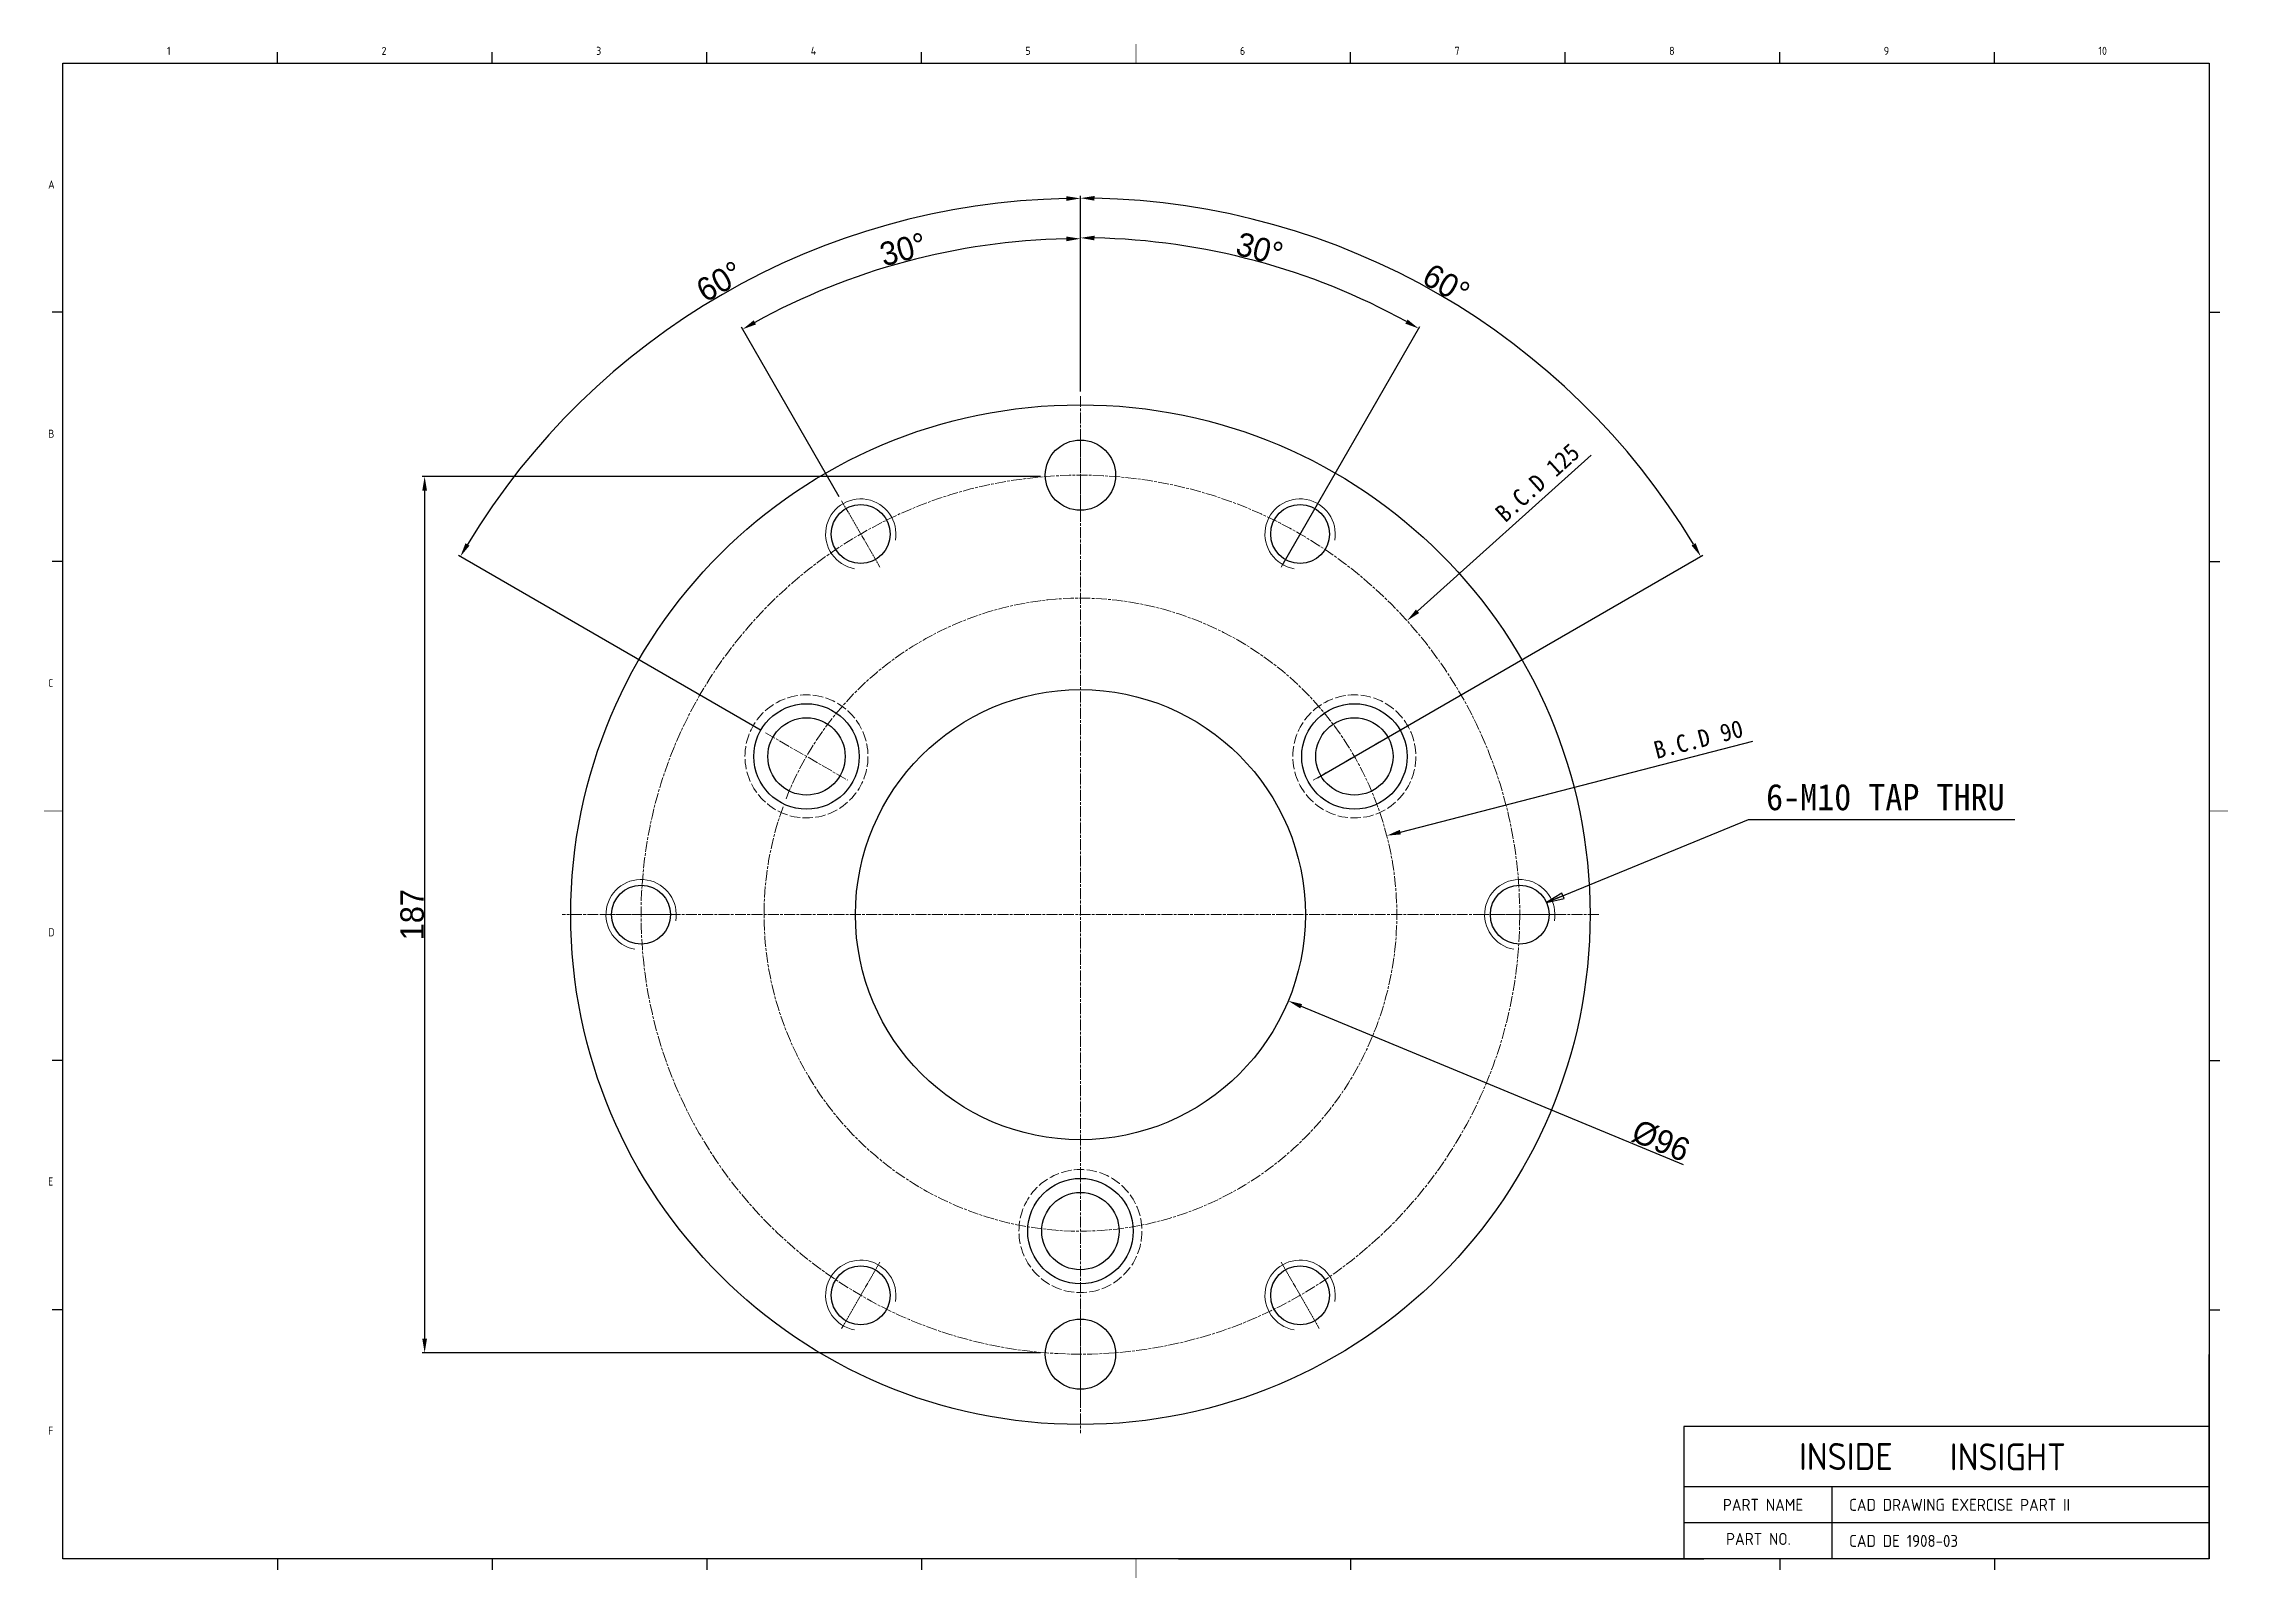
# Model space of a CAD drawing. Header units: inches. Extents: x 328 to 12229, y 132 to 477.
# Drawn here: x 6881.9 to 7348.1, y 134.9 to 462.2 of the extents above; entities that cross this region are included whole.
import ezdxf

# ---------------------------------------------------------------- set-up
doc = ezdxf.new("R2010")
doc.units = ezdxf.units.IN
doc.header["$MEASUREMENT"] = 0
for name, pattern in [('D2', [11.2, 8, -0.8, 0.4, -0.8, 0.4, -0.8]), ('DC19051-050-06-B-003_PLATE B$0$CHAIN', [0.3543, 0.2362, -0.0295, 0.0591, -0.0295]), ('DC19051-050-06-B-003_PLATE B$0$DASHED', [0.2068, 0.1655, -0.0413])]:
    doc.linetypes.add(name, pattern=pattern)
doc.layers.add('3', color=3, linetype='D2')
for name, color, linetype, lineweight in [('DC19051-050-06-B-003_PLATE B$0$1', 1, 'DC19051-050-06-B-003_PLATE B$0$CHAIN', 9), ('DC19051-050-06-B-003_PLATE B$0$2', 6, 'DC19051-050-06-B-003_PLATE B$0$DASHED', 18), ('DC19051-050-06-B-003_PLATE B$0$4', 7, 'Continuous', 9), ('DC19051-050-06-B-003_PLATE B$0$7', 7, 'Continuous', 30), ('DIMENSION', 3, 'Continuous', 25)]:
    doc.layers.add(name, color=color, linetype=linetype, lineweight=lineweight)
doc.styles.add('A', font='GENISO', dxfattribs={"bigfont": 'WHGTXT'})
doc.styles.add('DC19051-050-06-B-003_PLATE B$0$주 문자 (MNL)_3', font='')
doc.styles.get("Standard").update_dxf_attribs({"font": 'gulim.ttc'})
doc.styles.get('DC19051-050-06-B-003_PLATE B$0$주 문자 (MNL)_3').set_extended_font_data('GulimChe')
doc.dimstyles.new('Copy of Copy of inside insight-1', dxfattribs={"dimscale": 100, "dimtxt": 5, "dimasz": 3, "dimexe": 0.5, "dimexo": 1, "dimgap": 0.09, "dimtad": 1, "dimdec": 0, "dimzin": 0, "dimdsep": 46, "dimtxsty": 'Standard', "dimcen": 0.09, "dimdle": 1, "dimclrd": 3, "dimclre": 3, "dimclrt": 2, "dimadec": 0, "dimazin": 0, "dimtfac": 1, "dimtdec": 0, "dimtofl": 0, "dimtmove": 0, "dimatfit": 3, "dimfxl": 0, "dimtolj": 1, "dimtzin": 0, "dimarcsym": 0})
doc.dimstyles.new('DC19051-050-06-B-003_PLATE B$0$기본값 (MNL)$7', dxfattribs={"dimscale": 1.25, "dimtxt": 3, "dimasz": 3, "dimexe": 0.8, "dimexo": 0.8, "dimgap": 0.5, "dimtad": 1, "dimdec": 5, "dimrnd": 1e-08, "dimdsep": 46, "dimtxsty": 'DC19051-050-06-B-003_PLATE B$0$주 문자 (MNL)_3', "dimcen": 0.09, "dimdle": 15, "dimclrd": 176, "dimclre": 174, "dimclrt": 150, "dimadec": 6, "dimazin": 2, "dimtfac": 0.833333, "dimtdec": 4, "dimtmove": 0, "dimatfit": 3, "dimldrblk": 'DC19051-050-06-B-003_PLATE B$0$Filled-1', "dimfxl": 0, "dimtolj": 1, "dimlwd": -1, "dimlwe": -1, "dimarcsym": 0})

msp = doc.modelspace()

# ---------------------------------------------------------------- texts
at = {"linetype": 'Continuous', "style": 'A'}
for s, height, p in [('1', 1.728, (6908.205603, 459.807928)), ('2', 1.728, (6953.997603, 459.807928)), ('3', 1.728, (6999.789603, 459.807928)), ('4', 1.728, (7045.581603, 459.807928)), ('5', 1.728, (7091.373603, 459.807928)), ('6', 1.728, (7137.165603, 459.807928)), ('7', 1.728, (7182.957603, 459.807928)), ('8', 1.728, (7228.749603, 459.807928)), ('9', 1.728, (7274.541603, 459.807928)), ('10', 1.728, (7320.333603, 459.807928)), ('A', 1.728, (6882.861603, 431.295928)), ('B', 1.728, (6882.861603, 378.131128)), ('C', 1.728, (6882.861603, 324.966328)), ('D', 1.728, (6882.861603, 271.801528)), ('E', 1.728, (6882.861603, 218.636728)), ('F', 1.728, (6882.861603, 165.471928)), ('INSIDE', 5.7517114, (7256.466553, 157.958469)), ('INSIGHT', 5.7517114, (7288.638461, 157.885482)), ('PART NAME', 2.56608, (7240.230158, 149.240248)), ('CAD DRAWING EXERCISE PART II', 2.56608, (7267.158158, 149.240248)), ('PART NO.', 2.56608, (7240.908371, 141.969688)), ('CAD DE 1908-03', 2.56608, (7267.158158, 141.542008))]:
    msp.add_text(s, height=height, dxfattribs=at).set_placement(p)
at = {"layer": 'DIMENSION', "insert": (7249.442828, 304.318174), "char_height": 5.62500022, "width": 72.47767464, "attachment_point": 1, "line_spacing_factor": 0.525, "style": 'DC19051-050-06-B-003_PLATE B$0$주 문자 (MNL)_3'}
msp.add_mtext('6-M10 TAP THRU', dxfattribs=at)

# ---------------------------------------------------------------- blocks, each defined once
blk = doc.blocks.new('*D391')
at = {"layer": 'Defpoints', "color": 0}
for p in [(7172.83, 339.12), (7033.44, 213.71)]:
    blk.add_point(p, dxfattribs=at)
at = {"layer": 'DIMENSION', "color": 3, "lineweight": -2}
blk.add_line((7175.06, 341.12), (7212.11, 374.46), dxfattribs=at)
at = {"layer": 'DIMENSION', "color": 3}
for p, q in [((7103.04, 276.42), (7103.22, 276.42)), ((7103.13, 276.33), (7103.13, 276.51))]:
    blk.add_line(p, q, dxfattribs=at)
blk.add_solid([(7174.72, 341.5), (7175.39, 340.75), (7172.83, 339.12)], dxfattribs=at)
at = {"layer": 'DIMENSION', "color": 2, "insert": (7189.92, 361.46), "char_height": 5, "attachment_point": 1, "rotation": 41.977}
blk.add_mtext('\\A1; \\f굴림체|b0|i0;\\H3.7500;B.C.D 125 ', dxfattribs=at)
blk = doc.blocks.new('*D392')
at = {"layer": 'Defpoints', "color": 0}
for p in [(7168.5, 293.27), (7037.77, 259.56)]:
    blk.add_point(p, dxfattribs=at)
at = {"layer": 'DIMENSION', "color": 3, "lineweight": -2}
blk.add_line((7171.4, 294.02), (7246.58, 313.41), dxfattribs=at)
at = {"layer": 'DIMENSION', "color": 3}
for p, q in [((7103.04, 276.42), (7103.22, 276.42)), ((7103.13, 276.33), (7103.13, 276.51))]:
    blk.add_line(p, q, dxfattribs=at)
blk.add_solid([(7171.28, 294.51), (7171.53, 293.54), (7168.5, 293.27)], dxfattribs=at)
at = {"layer": 'DIMENSION', "color": 2, "insert": (7223.38, 312.78), "char_height": 5, "attachment_point": 1, "rotation": 14.4619}
blk.add_mtext('\\A1; \\f굴림체|b0|i0;\\H3.7500;B.C.D 90', dxfattribs=at)
blk = doc.blocks.new('*D393')
at = {"layer": 'Defpoints', "color": 0}
for p in [(7058.8, 294.8), (7147.47, 258.03)]:
    blk.add_point(p, dxfattribs=at)
at = {"layer": 'DIMENSION', "color": 3}
for p, q in [((7103.04, 276.42), (7103.22, 276.42)), ((7103.13, 276.33), (7103.13, 276.51))]:
    blk.add_line(p, q, dxfattribs=at)
at = {"layer": 'DIMENSION', "color": 3, "lineweight": -2}
blk.add_line((7150.24, 256.88), (7231.73, 223.09), dxfattribs=at)
at = {"layer": 'DIMENSION', "color": 3}
blk.add_solid([(7150.44, 257.34), (7150.05, 256.42), (7147.47, 258.03)], dxfattribs=at)
at = {"layer": 'DIMENSION', "color": 2, "insert": (7222.28, 232.93), "char_height": 5, "attachment_point": 1, "rotation": 337.4763}
blk.add_mtext('\\A1;%%c96', dxfattribs=at)
blk = doc.blocks.new('*D394')
at = {"layer": 'Defpoints', "color": 0}
for p in [(7152.51, 412.07), (7103.13, 387.04), (7145.93, 350.54), (7103.13, 276.42)]:
    blk.add_point(p, dxfattribs=at)
at = {"layer": 'DIMENSION', "color": 3, "lineweight": -2}
for p, q in [((7103.13, 388.04), (7103.13, 421.28)), ((7146.43, 351.41), (7175.57, 401.87))]:
    blk.add_line(p, q, dxfattribs=at)
blk.add_arc((7103.13, 276.42), 144.37, 61.1907, 88.8093, dxfattribs=at)
at = {"layer": 'DIMENSION', "color": 3}
for points in [[(7106.14, 421.25), (7106.13, 420.25), (7103.13, 420.78)], [(7172.46, 402.48), (7172.95, 403.35), (7175.32, 401.44)]]:
    blk.add_solid(points, dxfattribs=at)
at = {"layer": 'DIMENSION', "color": 2, "insert": (7137.26, 422.13), "char_height": 5, "attachment_point": 1, "rotation": 345}
blk.add_mtext('\\A1;30%%d', dxfattribs=at)
blk = doc.blocks.new('*D395')
at = {"layer": 'Defpoints', "color": 0}
for p in [(7078.1, 418.41), (7103.13, 387.04), (7052.18, 364.67), (7103.13, 276.42)]:
    blk.add_point(p, dxfattribs=at)
at = {"layer": 'DIMENSION', "color": 3, "lineweight": -2}
for p, q in [((7103.13, 388.04), (7103.13, 421.1)), ((7051.68, 365.54), (7030.79, 401.71))]:
    blk.add_line(p, q, dxfattribs=at)
blk.add_arc((7103.13, 276.42), 144.18, 91.1922, 118.8078, dxfattribs=at)
at = {"layer": 'DIMENSION', "color": 3}
for points in [[(7100.14, 420.07), (7100.13, 421.07), (7103.13, 420.6)], [(7033.41, 403.19), (7033.9, 402.32), (7031.04, 401.28)]]:
    blk.add_solid(points, dxfattribs=at)
at = {"layer": 'DIMENSION', "color": 2, "insert": (7059.87, 419.49), "char_height": 5, "attachment_point": 1, "rotation": 15}
blk.add_mtext('\\A1;30%%d', dxfattribs=at)
blk = doc.blocks.new('*D396')
at = {"layer": 'Defpoints', "color": 0}
for p in [(7155.41, 420.04), (7103.13, 387.04), (7152.82, 305.1), (7103.13, 276.42)]:
    blk.add_point(p, dxfattribs=at)
at = {"layer": 'DIMENSION', "color": 3, "lineweight": -2}
for p, q in [((7103.13, 388.04), (7103.13, 429.75)), ((7153.69, 305.6), (7235.93, 353.08))]:
    blk.add_line(p, q, dxfattribs=at)
blk.add_arc((7103.13, 276.42), 152.84, 31.1246, 88.8754, dxfattribs=at)
at = {"layer": 'DIMENSION', "color": 3}
for points in [[(7106.14, 429.72), (7106.13, 428.72), (7103.13, 429.25)], [(7233.54, 355.16), (7234.4, 355.67), (7235.5, 352.83)]]:
    blk.add_solid(points, dxfattribs=at)
at = {"layer": 'DIMENSION', "color": 2, "insert": (7178.19, 415.59), "char_height": 5, "attachment_point": 1, "rotation": 329.9421}
blk.add_mtext('\\A1;60%%d', dxfattribs=at)
blk = doc.blocks.new('*D397')
at = {"layer": 'Defpoints', "color": 0}
for p in [(7004.93, 393.45), (7103.13, 387.04), (7035.91, 315.23), (7103.13, 276.42)]:
    blk.add_point(p, dxfattribs=at)
at = {"layer": 'DIMENSION', "color": 3, "lineweight": -2}
for p, q in [((7103.13, 388.04), (7103.13, 429.7)), ((7035.04, 315.73), (6970.39, 353.06))]:
    blk.add_line(p, q, dxfattribs=at)
blk.add_arc((7103.13, 276.42), 152.78, 91.1251, 148.8749, dxfattribs=at)
at = {"layer": 'DIMENSION', "color": 3}
for points in [[(7100.14, 428.67), (7100.13, 429.67), (7103.13, 429.2)], [(6971.91, 355.64), (6972.78, 355.14), (6970.82, 352.81)]]:
    blk.add_solid(points, dxfattribs=at)
at = {"layer": 'DIMENSION', "color": 2, "insert": (7020.6, 411.23), "char_height": 5, "attachment_point": 1, "rotation": 29.7523}
blk.add_mtext('\\A1;60%%d', dxfattribs=at)
blk = doc.blocks.new('DC19051-050-06-B-003_PLATE B$0$Filled-1')
at = {"color": 0}
for p, q in [((0, 0), (-1, 0.17)), ((-1, 0.17), (-1, -0.17)), ((-1, 0), (0, 0)), ((-1, -0.17), (0, 0))]:
    blk.add_line(p, q, dxfattribs=at)
at = {"color": 0, "flags": 128}
blk.add_lwpolyline([(-1, -0.17), (0, 0), (-1, 0.17), (-1, -0.17)], dxfattribs=at)
at = {"color": 0}
blk.add_solid([(-1, -0.17), (0, 0), (-1, 0.17), (-1, -0.17)], dxfattribs=at)
blk = doc.blocks.new('*D398')
at = {"layer": 'Defpoints', "color": 0}
for p in [(7095.64, 369.87), (6963.2, 182.97), (7095.64, 182.97)]:
    blk.add_point(p, dxfattribs=at)
at = {"layer": 'DIMENSION', "color": 3, "lineweight": -2}
for p, q in [((7094.64, 369.87), (6962.7, 369.87)), ((6963.2, 366.87), (6963.2, 185.97)), ((7094.64, 182.97), (6962.7, 182.97))]:
    blk.add_line(p, q, dxfattribs=at)
at = {"layer": 'DIMENSION', "color": 3}
for points in [[(6963.7, 366.87), (6962.7, 366.87), (6963.2, 369.87)], [(6962.7, 185.97), (6963.7, 185.97), (6963.2, 182.97)]]:
    blk.add_solid(points, dxfattribs=at)
at = {"layer": 'DIMENSION', "color": 2, "insert": (6960.55, 276.42), "char_height": 5, "attachment_point": 5, "rotation": 90}
blk.add_mtext('\\A1;187', dxfattribs=at)

# ---------------------------------------------------------------- dimensions: what is measured, and where the dimension line sits
at = {"layer": 'DIMENSION'}
for base, p1, p2, picture, middle in [((7004.926751, 393.454382), (7103.13402, 387.040517), (7035.908798, 315.228017), '*D397', (7027.315026, 409.058812)), ((7155.408, 420.037096), (7152.822227, 305.103017), (7103.13402, 387.040517), '*D396', (7179.687132, 408.700618)), ((7078.097226, 418.406231), (7103.13402, 387.040517), (7052.18052, 364.669568), '*D395', (7065.817192, 415.683813)), ((7152.509969, 412.074824), (7145.93052, 350.541229), (7103.13402, 387.040517), '*D394', (7140.498591, 415.861997))]:
    dim = msp.add_angular_dim_3p(base=base, center=(7103.13402, 276.415517), p1=p1, p2=p2, dimstyle='Copy of Copy of inside insight-1', override={"dimscale": 1, "dimsah": 1}, dxfattribs=at)
    dim.commit()
    dim.dimension.update_dxf_attribs({"geometry": picture, "text_midpoint": middle, "dimtype": 165})
for p1, p2, text, picture, middle in [((7033.43898, 213.712535), (7172.829059, 339.118499), ' \\f굴림체|b0|i0;\\H3.7500;B.C.D 125 ', '*D391', (7202.714102, 366.005366)), ((7037.772819, 259.558368), (7168.49522, 293.272666), ' \\f굴림체|b0|i0;\\H3.7500;B.C.D 90', '*D392', (7235.585197, 310.57568))]:
    dim = msp.add_diameter_dim_2p(p1=p1, p2=p2, text=text, dimstyle='Copy of Copy of inside insight-1', override={"dimscale": 1, "dimsah": 1}, dxfattribs=at)
    dim.commit()
    dim.dimension.update_dxf_attribs({"geometry": picture, "text_midpoint": middle, "dimtype": 163})
dim = msp.add_linear_dim(base=(6963.20342, 182.965517), p1=(7095.640022, 369.865517), p2=(7095.640022, 182.965517), angle=90, dimstyle='Copy of Copy of inside insight-1', override={"dimscale": 1, "dimsah": 1}, dxfattribs=at)
dim.commit()
dim.dimension.update_dxf_attribs({"geometry": '*D398', "text_midpoint": (6960.54592, 276.415517)})
dim = msp.add_diameter_dim_2p(p1=(7058.795401, 294.802657), p2=(7147.472638, 258.028377), dimstyle='Copy of Copy of inside insight-1', override={"dimscale": 1, "dimsah": 1}, dxfattribs=at)
dim.commit()
dim.dimension.update_dxf_attribs({"geometry": '*D393', "text_midpoint": (7225.917228, 225.497556), "dimtype": 163})

# ---------------------------------------------------------------- linework, layer by layer
at = {"linetype": 'Continuous'}
for p, q in [((6886.029603, 458.079928), (7343.949603, 458.079928)), ((6886.029603, 138.975928), (6886.029603, 458.079928)), ((7343.949603, 458.079928), (7343.949603, 138.975928)), ((7343.949603, 138.975928), (6886.029603, 138.975928))]:
    msp.add_line(p, q, dxfattribs=at)
at = {"layer": '3', "color": 3, "linetype": 'Continuous'}
for p, q in [((6931.821603, 458.079928), (6931.821603, 460.383928)), ((6977.613603, 458.079928), (6977.613603, 460.383928)), ((7069.197603, 458.079928), (7069.197603, 460.383928)), ((7160.781603, 458.079928), (7160.781603, 460.383928)), ((7206.573603, 458.079928), (7206.573603, 460.383928)), ((7252.365603, 458.079928), (7252.365603, 460.383928)), ((7298.157603, 458.079928), (7298.157603, 460.383928)), ((6886.029603, 404.915128), (6883.725603, 404.915128)), ((7343.949603, 404.915128), (7346.253603, 404.915128)), ((6886.029603, 351.750328), (6883.725603, 351.750328)), ((7343.949603, 351.750328), (7346.253603, 351.750328)), ((6886.029603, 245.305528), (6883.725603, 245.305528)), ((7343.949603, 245.305528), (7346.253603, 245.305528)), ((6886.029603, 192.140728), (6883.725603, 192.140728)), ((7343.949603, 192.140728), (7346.253603, 192.140728)), ((7343.949603, 138.975928), (7343.949603, 182.599288)), ((7343.949603, 167.202808), (7231.897443, 167.202808)), ((7231.897443, 167.202808), (7231.897443, 138.975928)), ((7343.949603, 154.372408), (7231.897443, 154.372408)), ((7263.545763, 138.975928), (7263.545763, 154.372408)), ((7343.949603, 146.674168), (7231.897443, 146.674168)), ((6931.821603, 138.975928), (6931.821603, 136.671928)), ((6977.613603, 138.975928), (6977.613603, 136.671928)), ((7023.405603, 138.975928), (7023.405603, 136.671928)), ((7069.197603, 138.975928), (7069.197603, 136.671928)), ((7124.078366, 138.975928), (7236.130526, 138.975928)), ((7160.781603, 138.975928), (7160.781603, 136.671928)), ((7252.365603, 138.975928), (7252.365603, 136.671928)), ((7298.157603, 138.975928), (7298.157603, 136.671928))]:
    msp.add_line(p, q, dxfattribs=at)
at = {"layer": '3', "linetype": 'Continuous'}
msp.add_line((7023.405603, 458.079928), (7023.405603, 460.383928), dxfattribs=at)
at = {"layer": '3', "color": 3, "linetype": 'Continuous', "const_width": 0.1728}
for points in [[(7114.989603, 458.079928), (7114.989603, 462.111928)], [(6886.029603, 298.527928), (6881.997603, 298.527928)], [(7343.949603, 298.527928), (7347.981603, 298.527928)], [(7114.989603, 138.975928), (7114.989603, 134.943928)]]:
    msp.add_lwpolyline(points, dxfattribs=at)
at = {"layer": 'DC19051-050-06-B-003_PLATE B$0$1', "linetype": 'DC19051-050-06-B-003_PLATE B$0$CHAIN', "ltscale": 9.878633}
for p, q in [((7103.13402, 387.040517), (7103.13402, 165.790517)), ((7035.908798, 315.228017), (7053.445812, 305.103017)), ((7152.822227, 305.103017), (7170.359242, 315.228017)), ((7213.75902, 276.415517), (6992.50902, 276.415517)), ((7103.13402, 219.040517), (7103.13402, 198.790517))]:
    msp.add_line(p, q, dxfattribs=at)
at = {"layer": 'DC19051-050-06-B-003_PLATE B$0$1', "linetype": 'DC19051-050-06-B-003_PLATE B$0$CHAIN', "ltscale": 5.555987}
for p, q in [((7103.13402, 360.790517), (7103.13402, 379.540517)), ((7103.13402, 192.040517), (7103.13402, 173.290517))]:
    msp.add_line(p, q, dxfattribs=at)
at = {"layer": 'DC19051-050-06-B-003_PLATE B$0$1', "linetype": 'DC19051-050-06-B-003_PLATE B$0$CHAIN', "ltscale": 4.834147}
for p, q in [((7052.18052, 364.669568), (7060.33752, 350.541229)), ((7145.93052, 350.541229), (7154.08752, 364.669568)), ((7017.54102, 276.415517), (7001.22702, 276.415517)), ((7188.72702, 276.415517), (7205.04102, 276.415517)), ((7060.33752, 202.289805), (7052.18052, 188.161466)), ((7145.93052, 202.289805), (7154.08752, 188.161466))]:
    msp.add_line(p, q, dxfattribs=at)
at = {"layer": 'DC19051-050-06-B-003_PLATE B$0$1', "linetype": 'DC19051-050-06-B-003_PLATE B$0$CHAIN', "ltscale": 9.878633}
msp.add_circle((7103.13402, 276.415517), 93.75, dxfattribs=at)
msp.add_arc((7103.13402, 276.415517), 67.5, 160.06457561, 158.59436693, dxfattribs=at)
at = {"layer": 'DC19051-050-06-B-003_PLATE B$0$2', "ltscale": 13.292522}
for centre in [(7044.677305, 310.165517), (7161.590735, 310.165517), (7103.13402, 208.915517)]:
    msp.add_circle(centre, 13.125, dxfattribs=at)
at = {"layer": 'DC19051-050-06-B-003_PLATE B$0$4'}
for centre in [(7056.25902, 357.605399), (7150.00902, 357.605399), (7009.38402, 276.415517), (7196.88402, 276.415517), (7056.25902, 195.225635), (7150.00902, 195.225635)]:
    msp.add_arc(centre, 7.5, 350, 260, dxfattribs=at)
at = {"layer": 'DC19051-050-06-B-003_PLATE B$0$7'}
for centre, radius in [((7103.13402, 276.415517), 108.75), ((7103.13402, 370.165517), 7.5), ((7056.25902, 357.605399), 6.282), ((7150.00902, 357.605399), 6.282), ((7103.13402, 276.415517), 48), ((7044.677305, 310.165517), 11.25), ((7044.677305, 310.165517), 8.25), ((7161.590735, 310.165517), 11.25), ((7161.590735, 310.165517), 8.25), ((7009.38402, 276.415517), 6.282), ((7196.88402, 276.415517), 6.282), ((7103.13402, 208.915517), 11.25), ((7103.13402, 208.915517), 8.25), ((7056.25902, 195.225635), 6.282), ((7150.00902, 195.225635), 6.282), ((7103.13402, 182.665517), 7.5)]:
    msp.add_circle(centre, radius, dxfattribs=at)

msp.set_redraw_order([(e.dxf.handle, doc.entitydb.next_handle()) for e in msp.query("TEXT MTEXT ATTDEF DIMENSION ARC_DIMENSION")])  # texts and dimensions are drawn at this point

# ---------------------------------------------------------------- leaders
at = {"layer": 'DIMENSION', "annotation_type": 0, "has_hookline": 1, "hookline_direction": 0, "text_width": 53.10248}
msp.add_leader([(7202.609262, 279.001079), (7245.692828, 296.722668), (7249.442828, 296.722668)], dimstyle='DC19051-050-06-B-003_PLATE B$0$기본값 (MNL)$7', override={"dimgap": 0, "dimtad": 1}, dxfattribs=at)

doc.saveas('drawing.dxf')
